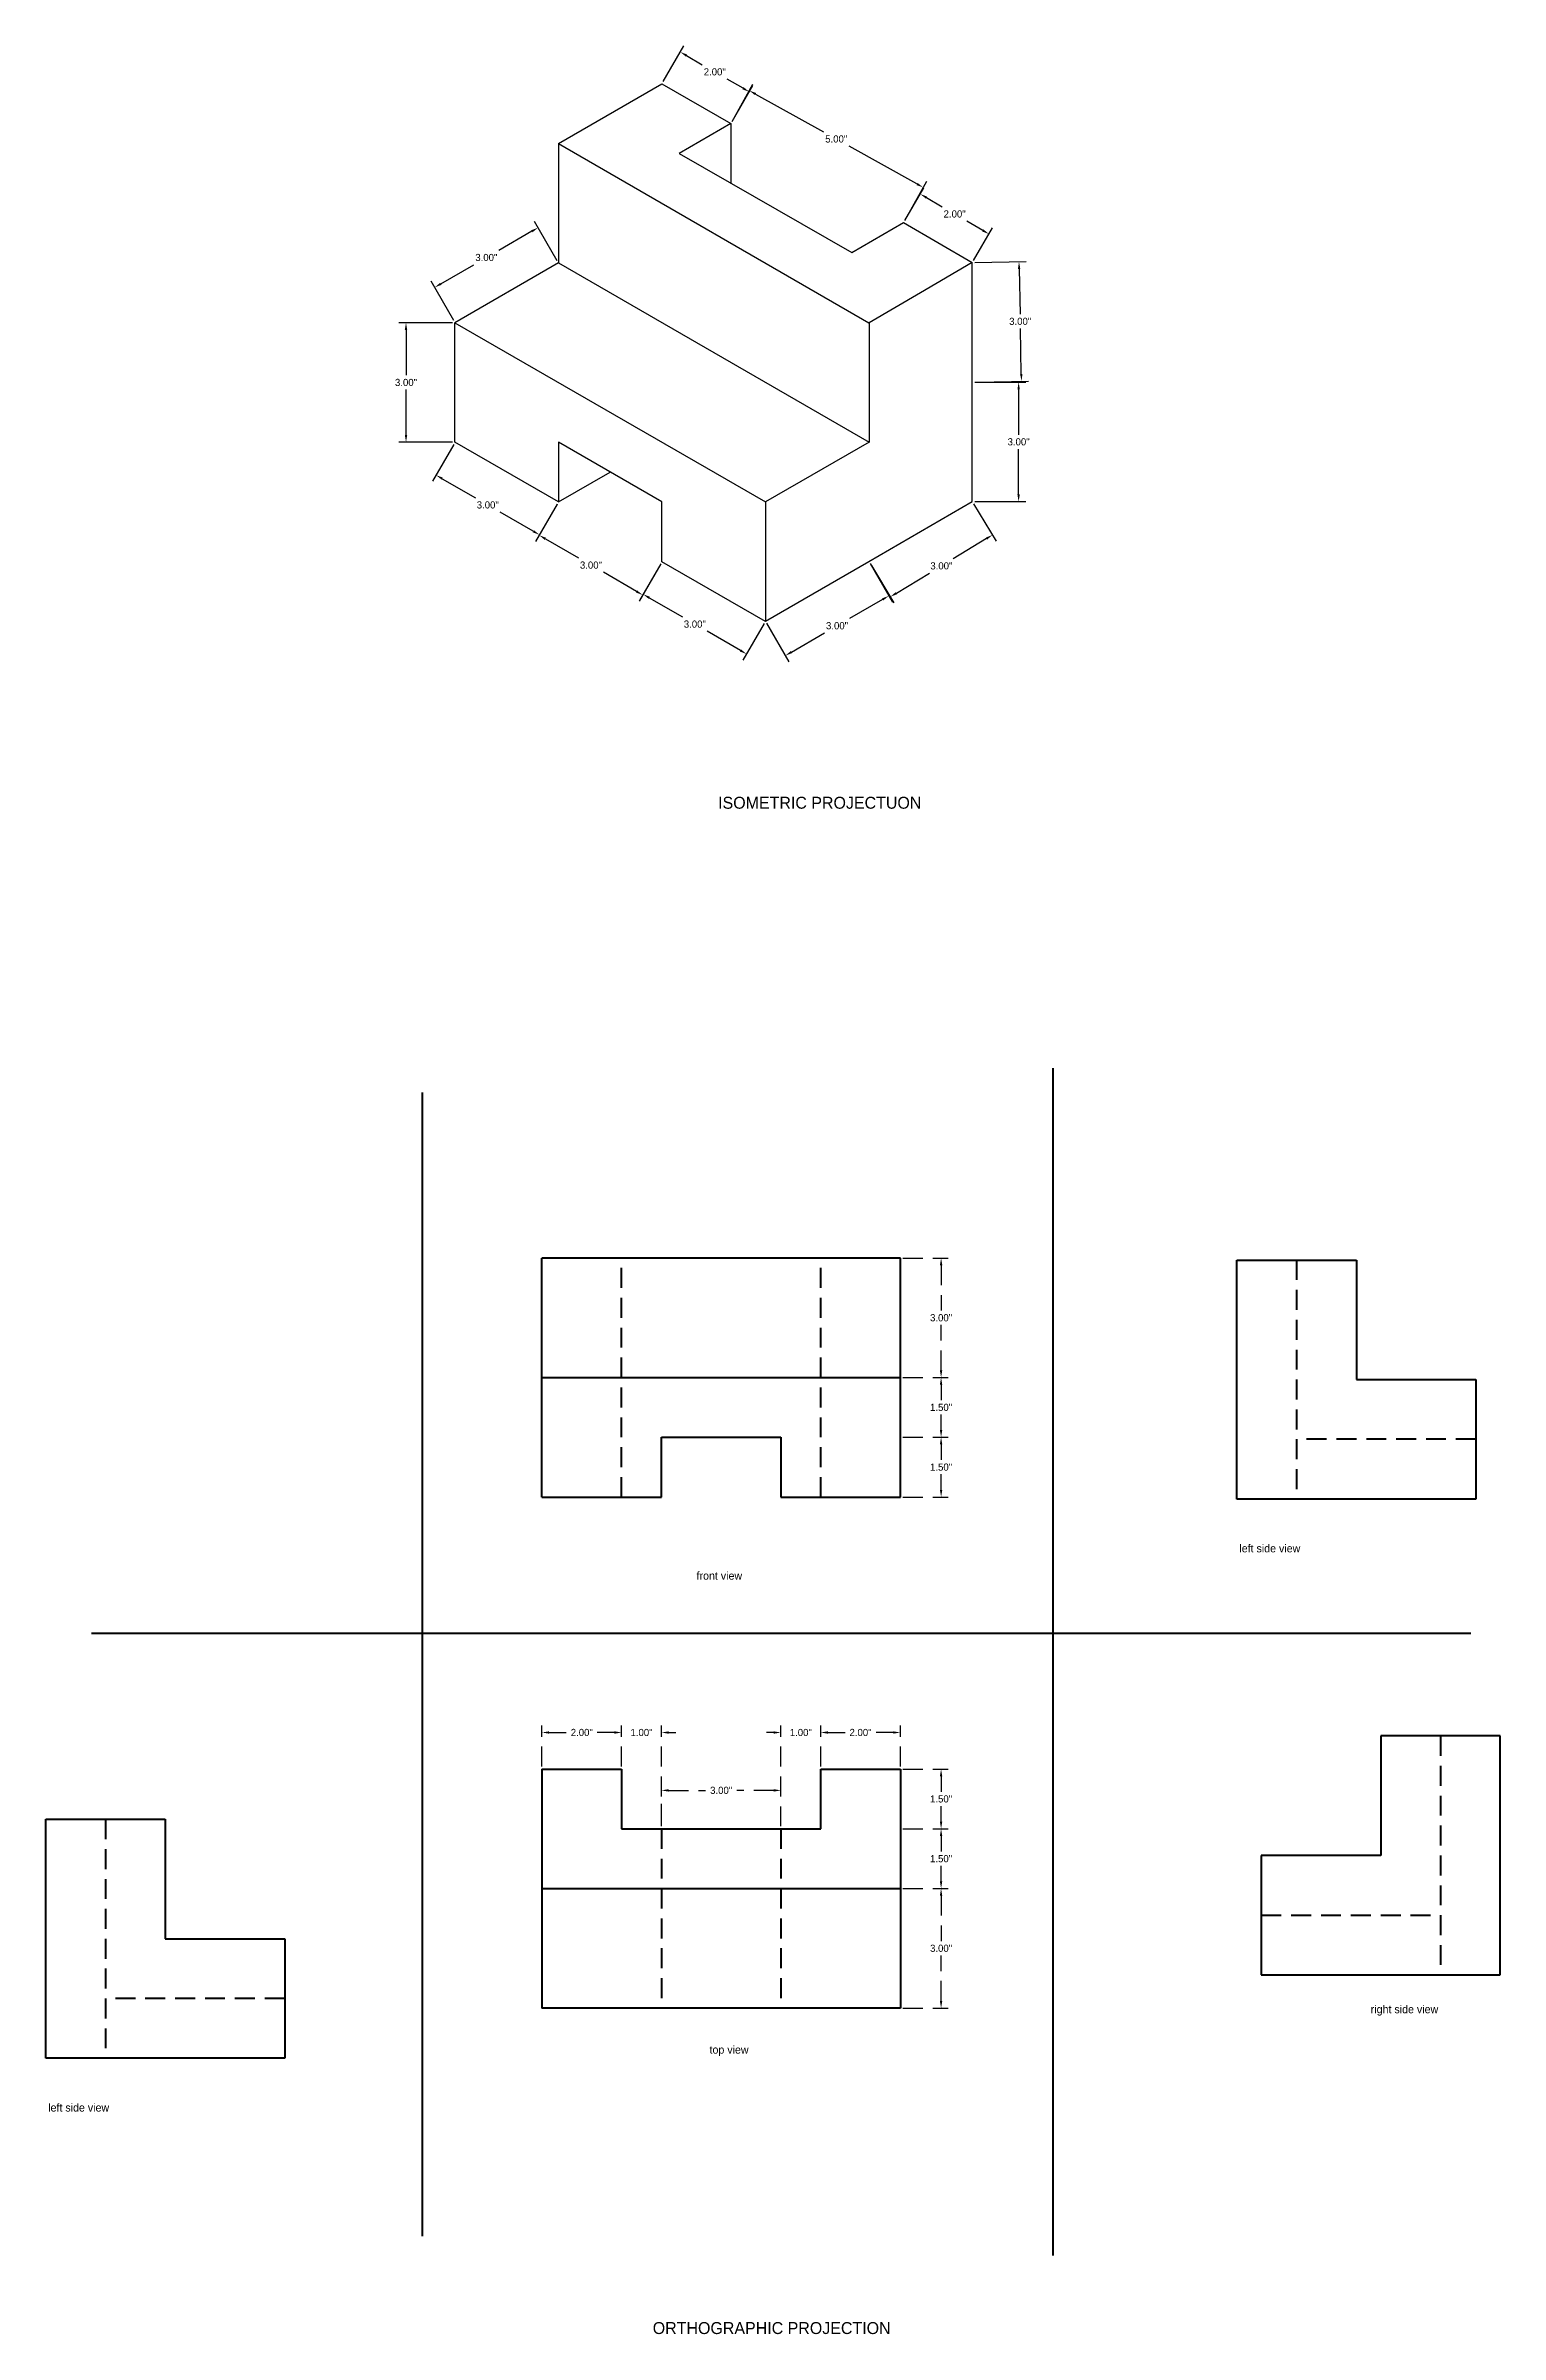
# Model space of a CAD drawing. Header units: inches. Extents: x -99 to 156, y 6 to 64.
# Drawn here: x -15.1 to 21.4, y 6.3 to 63.8 of the extents above; entities that cross this region are included whole.
import ezdxf

# ---------------------------------------------------------------- set-up
doc = ezdxf.new("R2010")
doc.units = ezdxf.units.IN
doc.header["$MEASUREMENT"] = 0
doc.linetypes.add('DASHED', pattern=[0.75, 0.5, -0.25])
doc.dimstyles.get("Standard").update_dxf_attribs({"dimtxt": 0.18, "dimasz": 0.18, "dimexe": 0.18, "dimexo": 0.0625, "dimgap": 0.09, "dimtad": 0, "dimtih": 1, "dimtoh": 1, "dimzin": 0, "dimdsep": 46, "dimlunit": 3, "dimtxsty": 'Standard', "dimcen": 0.09, "dimadec": 0, "dimazin": 0, "dimtfac": 1, "dimtofl": 0, "dimtmove": 0, "dimatfit": 3, "dimfxl": 1, "dimtolj": 1, "dimtzin": 0, "dimarcsym": 0})

msp = doc.modelspace()

# ---------------------------------------------------------------- texts
at = {"linetype": 'DASHED', "lineweight": 100, "attachment_point": 1}
for s, insert, char_height, width in [('ISOMETRIC PROJECTUON', (1.757, 44.915), 0.3, 22.74387), ('left side view', (14.846, 26.145), 0.2, 5.15123), ('front view', (1.215, 25.458), 0.2, 3.80361), ('right side view', (18.146, 14.573), 0.2, 4.10423), ('top view', (1.541, 13.558), 0.2, 5.69712), ('left side view', (-15.067, 12.104), 0.2, 5.15123), ('ORTHOGRAPHIC PROJECTION', (0.115, 6.618), 0.3, 23.31416)]:
    msp.add_mtext(s, dxfattribs=dict(at, insert=insert, char_height=char_height, width=width))

# ---------------------------------------------------------------- blocks, each defined once
blk = doc.blocks.new('*D56')
at = {"color": 0, "linetype": 'DASHED', "lineweight": -2}
for p, q in [((-2.667, 20.566), (-2.667, 21.601)), ((-2.487, 21.421), (-2.057, 21.421)), ((-0.847, 21.421), (-1.277, 21.421)), ((-0.667, 20.566), (-0.667, 21.601))]:
    blk.add_line(p, q, dxfattribs=at)
at = {"color": 0, "linetype": 'DASHED'}
for points in [[(-2.487, 21.451), (-2.487, 21.391), (-2.667, 21.421)], [(-0.847, 21.451), (-0.847, 21.391), (-0.667, 21.421)]]:
    blk.add_solid(points, dxfattribs=at)
at = {"layer": 'Defpoints', "color": 0, "linetype": 'DASHED'}
for p in [(-0.667, 21.421), (-2.667, 20.503), (-0.667, 20.503)]:
    blk.add_point(p, dxfattribs=at)
at = {"color": 0, "linetype": 'DASHED', "lineweight": 100, "insert": (-1.667, 21.421), "char_height": 0.18, "attachment_point": 5}
blk.add_mtext('\\A1;2.00"', dxfattribs=at)
blk = doc.blocks.new('*D57')
at = {"color": 0, "linetype": 'DASHED', "lineweight": -2}
for p, q in [((-0.847, 21.421), (-1.027, 21.421)), ((-0.667, 19.066), (-0.667, 21.601)), ((0.333, 19.066), (0.333, 21.601)), ((0.513, 21.421), (0.693, 21.421))]:
    blk.add_line(p, q, dxfattribs=at)
at = {"color": 0, "linetype": 'DASHED'}
for points in [[(-0.847, 21.451), (-0.847, 21.391), (-0.667, 21.421)], [(0.513, 21.451), (0.513, 21.391), (0.333, 21.421)]]:
    blk.add_solid(points, dxfattribs=at)
at = {"layer": 'Defpoints', "color": 0, "linetype": 'DASHED'}
for p in [(0.333, 21.421), (-0.667, 19.003), (0.333, 19.003)]:
    blk.add_point(p, dxfattribs=at)
at = {"color": 0, "linetype": 'DASHED', "lineweight": 100, "insert": (-0.167, 21.421), "char_height": 0.18, "attachment_point": 5}
blk.add_mtext('\\A1;1.00"', dxfattribs=at)
blk = doc.blocks.new('*D58')
at = {"color": 0, "linetype": 'DASHED', "lineweight": -2}
for p, q in [((3.153, 21.421), (2.973, 21.421)), ((3.333, 19.066), (3.333, 21.601)), ((4.333, 19.066), (4.333, 21.601)), ((4.513, 21.421), (4.693, 21.421))]:
    blk.add_line(p, q, dxfattribs=at)
at = {"color": 0, "linetype": 'DASHED'}
for points in [[(3.153, 21.451), (3.153, 21.391), (3.333, 21.421)], [(4.513, 21.451), (4.513, 21.391), (4.333, 21.421)]]:
    blk.add_solid(points, dxfattribs=at)
at = {"layer": 'Defpoints', "color": 0, "linetype": 'DASHED'}
for p in [(4.333, 21.421), (3.333, 19.003), (4.333, 19.003)]:
    blk.add_point(p, dxfattribs=at)
at = {"color": 0, "linetype": 'DASHED', "lineweight": 100, "insert": (3.833, 21.421), "char_height": 0.18, "attachment_point": 5}
blk.add_mtext('\\A1;1.00"', dxfattribs=at)
blk = doc.blocks.new('*D59')
at = {"color": 0, "linetype": 'DASHED', "lineweight": -2}
for p, q in [((4.333, 19.066), (4.333, 21.601)), ((4.513, 21.421), (4.943, 21.421)), ((6.153, 21.421), (5.723, 21.421)), ((6.333, 20.566), (6.333, 21.601))]:
    blk.add_line(p, q, dxfattribs=at)
at = {"color": 0, "linetype": 'DASHED'}
for points in [[(4.513, 21.451), (4.513, 21.391), (4.333, 21.421)], [(6.153, 21.451), (6.153, 21.391), (6.333, 21.421)]]:
    blk.add_solid(points, dxfattribs=at)
at = {"layer": 'Defpoints', "color": 0, "linetype": 'DASHED'}
for p in [(6.333, 21.421), (6.333, 20.503), (4.333, 19.003)]:
    blk.add_point(p, dxfattribs=at)
at = {"color": 0, "linetype": 'DASHED', "lineweight": 100, "insert": (5.333, 21.421), "char_height": 0.18, "attachment_point": 5}
blk.add_mtext('\\A1;2.00"', dxfattribs=at)
blk = doc.blocks.new('*D60')
at = {"color": 0, "linetype": 'DASHED', "lineweight": -2}
for p, q in [((6.396, 17.503), (7.536, 17.503)), ((7.356, 17.323), (7.356, 16.183)), ((7.356, 14.683), (7.356, 15.823)), ((6.396, 14.503), (7.536, 14.503))]:
    blk.add_line(p, q, dxfattribs=at)
at = {"color": 0, "linetype": 'DASHED'}
for points in [[(7.326, 17.323), (7.386, 17.323), (7.356, 17.503)], [(7.326, 14.683), (7.386, 14.683), (7.356, 14.503)]]:
    blk.add_solid(points, dxfattribs=at)
at = {"layer": 'Defpoints', "color": 0, "linetype": 'DASHED'}
for p in [(6.333, 17.503), (7.356, 17.503), (6.333, 14.503)]:
    blk.add_point(p, dxfattribs=at)
at = {"color": 0, "linetype": 'DASHED', "lineweight": 100, "insert": (7.356, 16.003), "char_height": 0.18, "attachment_point": 5}
blk.add_mtext('\\A1;3.00"', dxfattribs=at)
blk = doc.blocks.new('*D61')
at = {"color": 0, "linetype": 'DASHED', "lineweight": -2}
for p, q in [((6.396, 19.003), (7.536, 19.003)), ((7.356, 18.823), (7.356, 18.433)), ((7.356, 17.683), (7.356, 18.073)), ((6.396, 17.503), (7.536, 17.503))]:
    blk.add_line(p, q, dxfattribs=at)
at = {"color": 0, "linetype": 'DASHED'}
for points in [[(7.326, 18.823), (7.386, 18.823), (7.356, 19.003)], [(7.326, 17.683), (7.386, 17.683), (7.356, 17.503)]]:
    blk.add_solid(points, dxfattribs=at)
at = {"layer": 'Defpoints', "color": 0, "linetype": 'DASHED'}
for p in [(6.333, 19.003), (7.356, 19.003), (6.333, 17.503)]:
    blk.add_point(p, dxfattribs=at)
at = {"color": 0, "linetype": 'DASHED', "lineweight": 100, "insert": (7.356, 18.253), "char_height": 0.18, "attachment_point": 5}
blk.add_mtext('\\A1;1.50"', dxfattribs=at)
blk = doc.blocks.new('*D62')
at = {"color": 0, "linetype": 'DASHED', "lineweight": -2}
for p, q in [((6.396, 20.503), (7.536, 20.503)), ((7.356, 20.323), (7.356, 19.933)), ((7.356, 19.183), (7.356, 19.573)), ((6.396, 19.003), (7.536, 19.003))]:
    blk.add_line(p, q, dxfattribs=at)
at = {"color": 0, "linetype": 'DASHED'}
for points in [[(7.326, 20.323), (7.386, 20.323), (7.356, 20.503)], [(7.326, 19.183), (7.386, 19.183), (7.356, 19.003)]]:
    blk.add_solid(points, dxfattribs=at)
at = {"layer": 'Defpoints', "color": 0, "linetype": 'DASHED'}
for p in [(6.333, 20.503), (7.356, 20.503), (6.333, 19.003)]:
    blk.add_point(p, dxfattribs=at)
at = {"color": 0, "linetype": 'DASHED', "lineweight": 100, "insert": (7.356, 19.753), "char_height": 0.18, "attachment_point": 5}
blk.add_mtext('\\A1;1.50"', dxfattribs=at)
blk = doc.blocks.new('*D63')
at = {"color": 0, "linetype": 'DASHED', "lineweight": -2}
for p, q in [((0.333, 19.128), (0.333, 20.148)), ((3.333, 19.066), (3.333, 20.148)), ((0.513, 19.968), (1.443, 19.968)), ((3.153, 19.968), (2.223, 19.968))]:
    blk.add_line(p, q, dxfattribs=at)
at = {"color": 0, "linetype": 'DASHED'}
for points in [[(0.513, 19.998), (0.513, 19.938), (0.333, 19.968)], [(3.153, 19.998), (3.153, 19.938), (3.333, 19.968)]]:
    blk.add_solid(points, dxfattribs=at)
at = {"layer": 'Defpoints', "color": 0, "linetype": 'DASHED'}
for p in [(3.333, 19.968), (0.333, 19.066), (3.333, 19.003)]:
    blk.add_point(p, dxfattribs=at)
at = {"color": 0, "linetype": 'DASHED', "lineweight": 100, "insert": (1.833, 19.968), "char_height": 0.18, "attachment_point": 5}
blk.add_mtext('\\A1;3.00"', dxfattribs=at)
blk = doc.blocks.new('*D64')
at = {"color": 0, "linetype": 'DASHED', "lineweight": -2}
for p, q in [((6.396, 33.334), (7.536, 33.334)), ((7.356, 33.154), (7.356, 32.014)), ((7.356, 30.514), (7.356, 31.654)), ((6.396, 30.334), (7.536, 30.334))]:
    blk.add_line(p, q, dxfattribs=at)
at = {"color": 0, "linetype": 'DASHED'}
for points in [[(7.326, 33.154), (7.386, 33.154), (7.356, 33.334)], [(7.326, 30.514), (7.386, 30.514), (7.356, 30.334)]]:
    blk.add_solid(points, dxfattribs=at)
at = {"layer": 'Defpoints', "color": 0, "linetype": 'DASHED'}
for p in [(6.333, 33.334), (6.333, 30.334), (7.356, 30.334)]:
    blk.add_point(p, dxfattribs=at)
at = {"color": 0, "linetype": 'DASHED', "lineweight": 100, "insert": (7.356, 31.834), "char_height": 0.18, "attachment_point": 5}
blk.add_mtext('\\A1;3.00"', dxfattribs=at)
blk = doc.blocks.new('*D65')
at = {"color": 0, "linetype": 'DASHED', "lineweight": -2}
for p, q in [((6.396, 30.334), (7.536, 30.334)), ((7.356, 30.154), (7.356, 29.764)), ((7.356, 29.014), (7.356, 29.404)), ((6.396, 28.834), (7.536, 28.834))]:
    blk.add_line(p, q, dxfattribs=at)
at = {"color": 0, "linetype": 'DASHED'}
for points in [[(7.326, 30.154), (7.386, 30.154), (7.356, 30.334)], [(7.326, 29.014), (7.386, 29.014), (7.356, 28.834)]]:
    blk.add_solid(points, dxfattribs=at)
at = {"layer": 'Defpoints', "color": 0, "linetype": 'DASHED'}
for p in [(6.333, 30.334), (6.333, 28.834), (7.356, 28.834)]:
    blk.add_point(p, dxfattribs=at)
at = {"color": 0, "linetype": 'DASHED', "lineweight": 100, "insert": (7.356, 29.584), "char_height": 0.18, "attachment_point": 5}
blk.add_mtext('\\A1;1.50"', dxfattribs=at)
blk = doc.blocks.new('*D66')
at = {"color": 0, "linetype": 'DASHED', "lineweight": -2}
for p, q in [((6.396, 28.834), (7.536, 28.834)), ((7.356, 28.654), (7.356, 28.264)), ((7.356, 27.514), (7.356, 27.904)), ((6.396, 27.334), (7.536, 27.334))]:
    blk.add_line(p, q, dxfattribs=at)
at = {"color": 0, "linetype": 'DASHED'}
for points in [[(7.326, 28.654), (7.386, 28.654), (7.356, 28.834)], [(7.326, 27.514), (7.386, 27.514), (7.356, 27.334)]]:
    blk.add_solid(points, dxfattribs=at)
at = {"layer": 'Defpoints', "color": 0, "linetype": 'DASHED'}
for p in [(6.333, 28.834), (6.333, 27.334), (7.356, 27.334)]:
    blk.add_point(p, dxfattribs=at)
at = {"color": 0, "linetype": 'DASHED', "lineweight": 100, "insert": (7.356, 28.084), "char_height": 0.18, "attachment_point": 5}
blk.add_mtext('\\A1;1.50"', dxfattribs=at)
blk = doc.blocks.new('*D80')
at = {"color": 0, "lineweight": -2}
for p, q in [((-4.913, 56.817), (-6.261, 56.817)), ((-6.081, 56.637), (-6.081, 55.497)), ((-6.081, 53.997), (-6.081, 55.137)), ((-4.913, 53.817), (-6.261, 53.817))]:
    blk.add_line(p, q, dxfattribs=at)
at = {"color": 0}
for points in [[(-6.111, 56.637), (-6.051, 56.637), (-6.081, 56.817)], [(-6.111, 53.997), (-6.051, 53.997), (-6.081, 53.817)]]:
    blk.add_solid(points, dxfattribs=at)
at = {"layer": 'Defpoints', "color": 0}
for p in [(-4.851, 56.817), (-6.081, 53.817), (-4.851, 53.817)]:
    blk.add_point(p, dxfattribs=at)
at = {"color": 0, "insert": (-6.081, 55.317), "char_height": 0.18, "attachment_point": 5}
blk.add_mtext('\\A1;3.00"', dxfattribs=at)
blk = doc.blocks.new('*D81')
at = {"color": 0, "lineweight": -2}
for p, q in [((-2.284, 58.371), (-2.854, 59.36)), ((-2.92, 59.114), (-3.752, 58.634)), ((-5.207, 57.794), (-4.375, 58.274)), ((-4.882, 56.871), (-5.453, 57.86))]:
    blk.add_line(p, q, dxfattribs=at)
at = {"color": 0}
for points in [[(-2.935, 59.14), (-2.905, 59.088), (-2.764, 59.204)], [(-5.222, 57.82), (-5.192, 57.768), (-5.363, 57.704)]]:
    blk.add_solid(points, dxfattribs=at)
at = {"layer": 'Defpoints', "color": 0}
for p in [(-2.764, 59.204), (-2.253, 58.317), (-4.851, 56.817)]:
    blk.add_point(p, dxfattribs=at)
at = {"color": 0, "insert": (-4.064, 58.454), "char_height": 0.18, "attachment_point": 5}
blk.add_mtext('\\A1;3.00"', dxfattribs=at)
blk = doc.blocks.new('*D82')
at = {"color": 0, "lineweight": -2}
for p, q in [((-4.882, 53.763), (-5.417, 52.836)), ((-5.171, 52.902), (-4.34, 52.422)), ((-2.885, 51.582), (-3.716, 52.062)), ((-2.284, 52.263), (-2.819, 51.336))]:
    blk.add_line(p, q, dxfattribs=at)
at = {"color": 0}
for points in [[(-5.156, 52.928), (-5.186, 52.876), (-5.327, 52.992)], [(-2.87, 51.608), (-2.9, 51.556), (-2.729, 51.492)]]:
    blk.add_solid(points, dxfattribs=at)
at = {"layer": 'Defpoints', "color": 0}
for p in [(-4.851, 53.817), (-2.253, 52.317), (-2.729, 51.492)]:
    blk.add_point(p, dxfattribs=at)
at = {"color": 0, "insert": (-4.028, 52.242), "char_height": 0.18, "attachment_point": 5}
blk.add_mtext('\\A1;3.00"', dxfattribs=at)
blk = doc.blocks.new('*D83')
at = {"color": 0, "lineweight": -2}
for p, q in [((-2.284, 52.263), (-2.826, 51.325)), ((-2.58, 51.391), (-1.749, 50.911)), ((0.314, 50.763), (-0.228, 49.825)), ((-0.294, 50.071), (-1.125, 50.551))]:
    blk.add_line(p, q, dxfattribs=at)
at = {"color": 0}
for points in [[(-2.565, 51.417), (-2.595, 51.365), (-2.736, 51.481)], [(-0.279, 50.097), (-0.309, 50.045), (-0.138, 49.981)]]:
    blk.add_solid(points, dxfattribs=at)
at = {"layer": 'Defpoints', "color": 0}
for p in [(-2.253, 52.317), (0.345, 50.817), (-0.138, 49.981)]:
    blk.add_point(p, dxfattribs=at)
at = {"color": 0, "insert": (-1.437, 50.731), "char_height": 0.18, "attachment_point": 5}
blk.add_mtext('\\A1;3.00"', dxfattribs=at)
blk = doc.blocks.new('*D84')
at = {"color": 0, "lineweight": -2}
for p, q in [((0.314, 50.763), (-0.217, 49.844)), ((0.029, 49.91), (0.861, 49.43)), ((2.316, 48.59), (1.484, 49.07)), ((2.912, 49.263), (2.381, 48.344))]:
    blk.add_line(p, q, dxfattribs=at)
at = {"color": 0}
for points in [[(0.044, 49.936), (0.014, 49.884), (-0.127, 50)], [(2.331, 48.616), (2.301, 48.564), (2.471, 48.5)]]:
    blk.add_solid(points, dxfattribs=at)
at = {"layer": 'Defpoints', "color": 0}
for p in [(0.345, 50.817), (2.943, 49.317), (2.471, 48.5)]:
    blk.add_point(p, dxfattribs=at)
at = {"color": 0, "insert": (1.172, 49.25), "char_height": 0.18, "attachment_point": 5}
blk.add_mtext('\\A1;3.00"', dxfattribs=at)
blk = doc.blocks.new('*D85')
at = {"color": 0, "lineweight": -2}
for p, q in [((5.573, 50.772), (6.132, 49.803)), ((5.886, 49.869), (5.055, 49.389)), ((2.975, 49.272), (3.534, 48.303)), ((3.6, 48.549), (4.432, 49.029))]:
    blk.add_line(p, q, dxfattribs=at)
at = {"color": 0}
for points in [[(5.871, 49.895), (5.901, 49.843), (6.042, 49.959)], [(3.585, 48.575), (3.615, 48.523), (3.444, 48.459)]]:
    blk.add_solid(points, dxfattribs=at)
at = {"layer": 'Defpoints', "color": 0}
for p in [(5.542, 50.826), (6.042, 49.959), (2.943, 49.326)]:
    blk.add_point(p, dxfattribs=at)
at = {"color": 0, "insert": (4.743, 49.209), "char_height": 0.18, "attachment_point": 5}
blk.add_mtext('\\A1;3.00"', dxfattribs=at)
blk = doc.blocks.new('*D86')
at = {"color": 0, "lineweight": -2}
for p, q in [((8.172, 52.273), (8.74, 51.335)), ((8.493, 51.396), (7.66, 50.892)), ((5.605, 50.719), (6.173, 49.781)), ((6.234, 50.028), (7.066, 50.532))]:
    blk.add_line(p, q, dxfattribs=at)
at = {"color": 0}
for points in [[(8.477, 51.421), (8.508, 51.37), (8.647, 51.489)], [(6.218, 50.054), (6.249, 50.002), (6.08, 49.935)]]:
    blk.add_solid(points, dxfattribs=at)
at = {"layer": 'Defpoints', "color": 0}
for p in [(8.14, 52.326), (8.647, 51.489), (5.573, 50.772)]:
    blk.add_point(p, dxfattribs=at)
at = {"color": 0, "insert": (7.363, 50.712), "char_height": 0.18, "attachment_point": 5}
blk.add_mtext('\\A1;3.00"', dxfattribs=at)
blk = doc.blocks.new('*D87')
at = {"color": 0, "lineweight": -2}
for p, q in [((8.202, 55.326), (9.483, 55.326)), ((9.303, 55.146), (9.303, 54.006)), ((9.303, 52.506), (9.303, 53.646)), ((8.202, 52.326), (9.483, 52.326))]:
    blk.add_line(p, q, dxfattribs=at)
at = {"color": 0}
for points in [[(9.273, 55.146), (9.333, 55.146), (9.303, 55.326)], [(9.273, 52.506), (9.333, 52.506), (9.303, 52.326)]]:
    blk.add_solid(points, dxfattribs=at)
at = {"layer": 'Defpoints', "color": 0}
for p in [(8.14, 55.326), (9.303, 55.326), (8.14, 52.326)]:
    blk.add_point(p, dxfattribs=at)
at = {"color": 0, "insert": (9.303, 53.826), "char_height": 0.18, "attachment_point": 5}
blk.add_mtext('\\A1;3.00"', dxfattribs=at)
blk = doc.blocks.new('*D88')
at = {"color": 0, "lineweight": -2}
for p, q in [((8.202, 58.327), (9.492, 58.354)), ((9.316, 58.171), (9.339, 57.031)), ((9.371, 55.531), (9.347, 56.671)), ((8.265, 55.327), (9.554, 55.354))]:
    blk.add_line(p, q, dxfattribs=at)
at = {"color": 0}
for points in [[(9.346, 58.171), (9.286, 58.17), (9.312, 58.351)], [(9.401, 55.531), (9.341, 55.53), (9.374, 55.351)]]:
    blk.add_solid(points, dxfattribs=at)
at = {"layer": 'Defpoints', "color": 0}
for p in [(8.14, 58.326), (9.312, 58.351), (8.202, 55.326)]:
    blk.add_point(p, dxfattribs=at)
at = {"color": 0, "insert": (9.343, 56.851), "char_height": 0.18, "attachment_point": 5}
blk.add_mtext('\\A1;3.00"', dxfattribs=at)
blk = doc.blocks.new('*D89')
at = {"color": 0, "lineweight": -2}
for p, q in [((6.447, 59.385), (6.924, 60.205)), ((6.989, 59.958), (7.387, 59.727)), ((8.403, 59.135), (8.005, 59.367)), ((8.171, 58.38), (8.649, 59.2))]:
    blk.add_line(p, q, dxfattribs=at)
at = {"color": 0}
for points in [[(7.004, 59.984), (6.974, 59.933), (6.834, 60.049)], [(8.418, 59.161), (8.387, 59.109), (8.558, 59.044)]]:
    blk.add_solid(points, dxfattribs=at)
at = {"layer": 'Defpoints', "color": 0}
for p in [(6.415, 59.331), (8.558, 59.044), (8.14, 58.326)]:
    blk.add_point(p, dxfattribs=at)
at = {"color": 0, "insert": (7.696, 59.547), "char_height": 0.18, "attachment_point": 5}
blk.add_mtext('\\A1;2.00"', dxfattribs=at)
blk = doc.blocks.new('*D90')
at = {"color": 0, "lineweight": -2}
for p, q in [((2.108, 61.872), (2.626, 62.803)), ((2.696, 62.559), (4.4, 61.61)), ((6.751, 60.301), (5.047, 61.25)), ((6.477, 59.439), (6.996, 60.371))]:
    blk.add_line(p, q, dxfattribs=at)
at = {"color": 0}
for points in [[(2.711, 62.585), (2.682, 62.532), (2.539, 62.646)], [(6.765, 60.327), (6.736, 60.275), (6.908, 60.214)]]:
    blk.add_solid(points, dxfattribs=at)
at = {"layer": 'Defpoints', "color": 0}
for p in [(2.077, 61.817), (6.908, 60.214), (6.447, 59.385)]:
    blk.add_point(p, dxfattribs=at)
at = {"color": 0, "insert": (4.723, 61.43), "char_height": 0.18, "attachment_point": 5}
blk.add_mtext('\\A1;5.00"', dxfattribs=at)
blk = doc.blocks.new('*D91')
at = {"color": 0, "lineweight": -2}
for p, q in [((0.377, 62.871), (0.896, 63.771)), ((0.962, 63.525), (1.36, 63.295)), ((2.382, 62.705), (1.984, 62.935)), ((2.109, 61.871), (2.628, 62.771))]:
    blk.add_line(p, q, dxfattribs=at)
at = {"color": 0}
for points in [[(0.977, 63.551), (0.947, 63.499), (0.806, 63.615)], [(2.397, 62.731), (2.367, 62.679), (2.538, 62.615)]]:
    blk.add_solid(points, dxfattribs=at)
at = {"layer": 'Defpoints', "color": 0}
for p in [(0.345, 62.817), (2.538, 62.615), (2.077, 61.817)]:
    blk.add_point(p, dxfattribs=at)
at = {"color": 0, "insert": (1.672, 63.115), "char_height": 0.18, "attachment_point": 5}
blk.add_mtext('\\A1;2.00"', dxfattribs=at)

# ---------------------------------------------------------------- dimensions: what is measured, and where the dimension line sits
for p1, p2, distance, picture, middle in [((0.345, 62.817), (2.077, 61.817), 0.921, '*D91', (1.672, 63.115)), ((2.077, 61.817), (6.447, 59.385), 0.949, '*D90', (4.723, 61.43)), ((6.415, 59.331), (8.14, 58.326), 0.831, '*D89', (7.696, 59.547)), ((-4.851, 56.817), (-2.253, 58.317), 1.024, '*D81', (-4.064, 58.454)), ((8.202, 55.326), (8.14, 58.326), -1.173, '*D88', (9.343, 56.851)), ((-4.851, 56.817), (-4.851, 53.817), -1.23, '*D80', (-6.081, 55.317)), ((8.14, 52.326), (8.14, 55.326), -1.164, '*D87', (9.303, 53.826)), ((-4.851, 53.817), (-2.253, 52.317), -0.953, '*D82', (-4.028, 52.242)), ((-2.253, 52.317), (0.345, 50.817), -0.966, '*D83', (-1.437, 50.731)), ((5.573, 50.772), (8.14, 52.326), -0.979, '*D86', (7.363, 50.712)), ((0.345, 50.817), (2.943, 49.317), -0.944, '*D84', (1.172, 49.25)), ((2.943, 49.326), (5.542, 50.826), -1.002, '*D85', (4.743, 49.209))]:
    dim = msp.add_aligned_dim(p1=p1, p2=p2, distance=distance, dimstyle='Standard')
    dim.commit()
    dim.dimension.update_dxf_attribs({"geometry": picture, "text_midpoint": middle})
at = {"linetype": 'DASHED', "lineweight": 100}
for base, p1, p2, angle, picture, middle in [((7.356, 30.334), (6.333, 33.334), (6.333, 30.334), 270, '*D64', (7.356, 31.834)), ((7.356, 17.503), (6.333, 14.503), (6.333, 17.503), 90, '*D60', (7.356, 16.003))]:
    dim = msp.add_linear_dim(base=base, p1=p1, p2=p2, angle=angle, dimstyle='Standard', dxfattribs=at)
    dim.commit()
    dim.dimension.update_dxf_attribs({"geometry": picture, "text_midpoint": middle})
for base, p1, p2, angle, picture, middle in [((7.356, 28.834), (6.333, 30.334), (6.333, 28.834), 270, '*D65', (7.356, 29.584)), ((7.356, 27.334), (6.333, 28.834), (6.333, 27.334), 270, '*D66', (7.356, 28.084)), ((7.356, 20.503), (6.333, 19.003), (6.333, 20.503), 90, '*D62', (7.356, 19.753)), ((7.356, 19.003), (6.333, 17.503), (6.333, 19.003), 90, '*D61', (7.356, 18.253))]:
    dim = msp.add_linear_dim(base=base, p1=p1, p2=p2, angle=angle, dimstyle='Standard', override={"dimtmove": 1}, dxfattribs=at)
    dim.commit()
    dim.dimension.update_dxf_attribs({"geometry": picture, "text_midpoint": middle})
for base, p1, p2, picture, middle in [((-0.667, 21.421), (-2.667, 20.503), (-0.667, 20.503), '*D56', (-1.667, 21.421)), ((0.333, 21.421), (-0.667, 19.003), (0.333, 19.003), '*D57', (-0.167, 21.421)), ((3.333, 19.968), (0.333, 19.066), (3.333, 19.003), '*D63', (1.833, 19.968))]:
    dim = msp.add_linear_dim(base=base, p1=p1, p2=p2, dimstyle='Standard', dxfattribs=at)
    dim.commit()
    dim.dimension.update_dxf_attribs({"geometry": picture, "text_midpoint": middle})
for base, p1, p2, picture, middle in [((4.333, 21.421), (3.333, 19.003), (4.333, 19.003), '*D58', (3.833, 21.421)), ((6.333, 21.421), (4.333, 19.003), (6.333, 20.503), '*D59', (5.333, 21.421))]:
    dim = msp.add_linear_dim(base=base, p1=p1, p2=p2, dimstyle='Standard', override={"dimtmove": 1}, dxfattribs=at)
    dim.commit()
    dim.dimension.update_dxf_attribs({"geometry": picture, "text_midpoint": middle})

# ---------------------------------------------------------------- linework, layer by layer
for p, q in [((-2.253, 61.317), (0.345, 62.817)), ((0.345, 62.817), (2.077, 61.817)), ((2.077, 61.817), (0.778, 61.067)), ((2.077, 61.817), (2.077, 60.317)), ((-2.253, 61.317), (5.542, 56.818)), ((-2.253, 61.317), (-2.253, 58.317)), ((0.778, 61.067), (5.116, 58.581)), ((5.116, 58.581), (6.415, 59.331)), ((6.415, 59.331), (8.14, 58.326)), ((-2.253, 58.317), (-4.851, 56.817)), ((-2.253, 58.317), (5.547, 53.817)), ((8.14, 58.326), (6.843, 57.572)), ((8.14, 55.326), (8.14, 58.326)), ((6.843, 57.572), (5.547, 56.817)), ((-4.851, 53.817), (-4.851, 56.817)), ((-4.851, 56.817), (2.949, 52.317)), ((5.547, 56.817), (5.547, 53.817)), ((8.14, 52.326), (8.14, 55.326)), ((-2.253, 52.317), (-4.851, 53.817)), ((0.345, 52.317), (-2.253, 53.817)), ((-2.253, 53.817), (-2.253, 52.317)), ((5.547, 53.817), (2.949, 52.317)), ((-2.253, 52.317), (-0.954, 53.067)), ((0.345, 50.817), (0.345, 52.317)), ((2.949, 52.317), (2.943, 49.317)), ((6.841, 51.576), (8.14, 52.326)), ((5.542, 50.826), (6.841, 51.576)), ((2.943, 49.317), (0.345, 50.817)), ((2.943, 49.326), (5.542, 50.826))]:
    msp.add_line(p, q)
at = {"linetype": 'Continuous', "lineweight": 100}
for p, q in [((10.166, 38.104), (10.166, 8.294)), ((-5.677, 37.487), (-5.677, 8.774)), ((-2.667, 30.334), (-2.667, 33.334)), ((6.333, 33.334), (-2.667, 33.334)), ((6.333, 30.334), (6.333, 33.334)), ((14.785, 30.283), (14.785, 33.283)), ((14.785, 33.283), (16.285, 33.283)), ((16.285, 33.283), (17.785, 33.283)), ((17.785, 33.283), (17.785, 30.283)), ((-2.667, 27.334), (-2.667, 30.334)), ((-2.667, 30.334), (6.333, 30.334)), ((6.333, 28.834), (6.333, 30.334)), ((14.785, 27.283), (14.785, 30.283)), ((17.785, 30.283), (20.785, 30.283)), ((20.785, 30.283), (20.785, 28.783)), ((0.333, 27.334), (0.333, 28.834)), ((0.333, 28.834), (3.333, 28.834)), ((3.333, 28.834), (3.333, 27.334)), ((6.333, 27.334), (6.333, 28.834)), ((20.785, 28.783), (20.785, 27.283)), ((-2.667, 27.334), (-0.667, 27.334)), ((-0.667, 27.334), (0.333, 27.334)), ((3.333, 27.334), (4.333, 27.334)), ((4.333, 27.334), (6.333, 27.334)), ((16.285, 27.283), (14.785, 27.283)), ((20.785, 27.283), (16.285, 27.283)), ((-13.975, 23.918), (20.659, 23.918)), ((18.398, 21.334), (18.398, 18.334)), ((19.898, 21.334), (18.398, 21.334)), ((21.398, 21.334), (19.898, 21.334)), ((21.398, 18.334), (21.398, 21.334)), ((-2.667, 20.503), (-0.667, 20.503)), ((-2.667, 20.503), (-2.667, 17.503)), ((-0.667, 20.503), (-0.667, 19.003)), ((4.333, 19.003), (4.333, 20.503)), ((4.333, 20.503), (6.333, 20.503)), ((6.333, 20.503), (6.333, 19.003)), ((-15.128, 16.242), (-15.128, 19.242)), ((-15.128, 19.242), (-13.628, 19.242)), ((-13.628, 19.242), (-12.128, 19.242)), ((-12.128, 19.242), (-12.128, 16.242)), ((-0.667, 19.003), (0.333, 19.003)), ((0.333, 19.003), (3.333, 19.003)), ((3.333, 19.003), (4.333, 19.003)), ((6.333, 19.003), (6.333, 17.503)), ((18.398, 18.334), (15.398, 18.334)), ((15.398, 18.334), (15.398, 16.834)), ((21.398, 15.334), (21.398, 18.334)), ((-2.667, 17.503), (-2.667, 14.503)), ((-2.667, 17.503), (6.333, 17.503)), ((6.333, 17.503), (6.333, 14.503)), ((15.398, 16.834), (15.398, 15.334)), ((-15.128, 13.242), (-15.128, 16.242)), ((-12.128, 16.242), (-9.128, 16.242)), ((-9.128, 16.242), (-9.128, 14.742)), ((15.398, 15.334), (19.898, 15.334)), ((19.898, 15.334), (21.398, 15.334)), ((-9.128, 14.742), (-9.128, 13.242)), ((6.333, 14.503), (-2.667, 14.503)), ((-13.628, 13.242), (-15.128, 13.242)), ((-9.128, 13.242), (-13.628, 13.242))]:
    msp.add_line(p, q, dxfattribs=at)
at = {"linetype": 'DASHED', "lineweight": 100}
for p, q in [((-0.667, 27.334), (-0.667, 33.334)), ((4.333, 27.334), (4.333, 33.334)), ((16.285, 33.283), (16.285, 27.283)), ((20.785, 28.783), (16.285, 28.783)), ((19.898, 21.334), (19.898, 15.334)), ((-13.628, 19.242), (-13.628, 13.242)), ((0.333, 19.003), (0.333, 14.503)), ((3.333, 19.003), (3.333, 14.503)), ((15.398, 16.834), (19.898, 16.834)), ((-9.128, 14.742), (-13.628, 14.742))]:
    msp.add_line(p, q, dxfattribs=at)

msp.set_redraw_order([(e.dxf.handle, doc.entitydb.next_handle()) for e in msp.query("TEXT MTEXT ATTDEF DIMENSION ARC_DIMENSION")])  # texts and dimensions are drawn at this point

doc.saveas('drawing.dxf')
